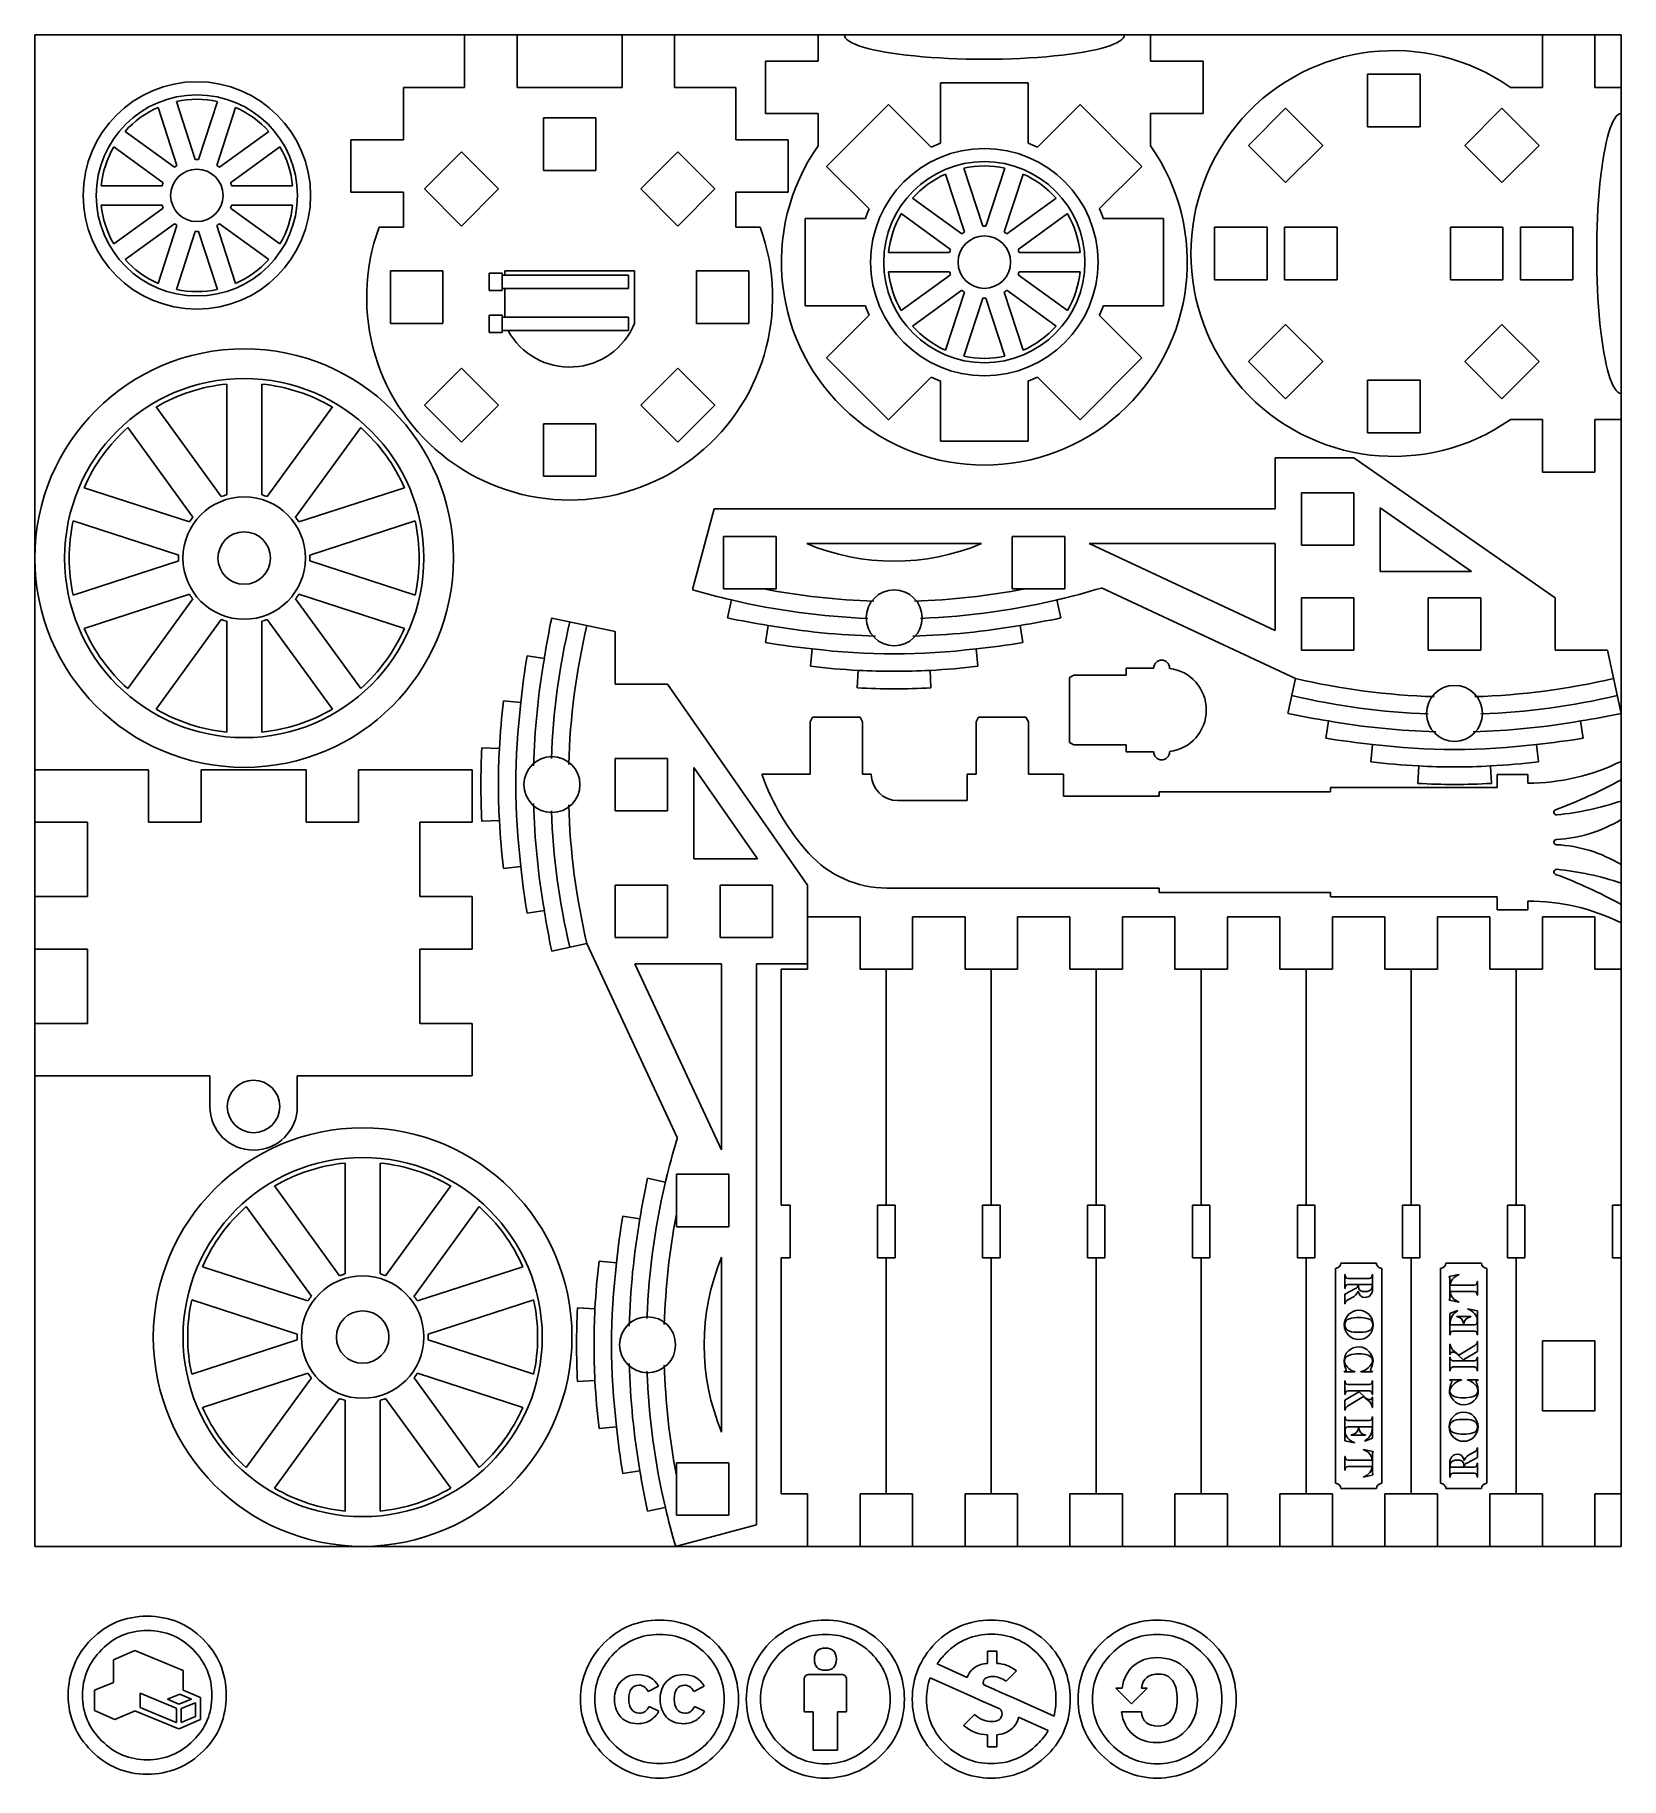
# Model space of a CAD drawing. Extents: x 0 to 181, y -27 to 173.
import ezdxf

# ---------------------------------------------------------------- set-up
doc = ezdxf.new("R2010")
doc.units = 0
doc.layers.get('0').update_dxf_attribs({"linetype": 'CONTINUOUS'})
for name, color, linetype in [('-01', 5, 'CONTINUOUS'), ('-03', 3, 'CONTINUOUS'), ('BLEU', 5, 'CONTINUOUS'), ('ROUGE', 1, 'CONTINUOUS')]:
    doc.layers.add(name, color=color, linetype=linetype)

msp = doc.modelspace()

# ---------------------------------------------------------------- linework, layer by layer
at = {"layer": '-01'}
for p, q in [((141.79, 118.66), (141.79, 124.48)), ((77.65, 118.66), (141.79, 118.66)), ((79.19, 106.17), (79.63, 108.22)), ((117.27, 106.17), (116.83, 108.22)), ((144.11, 99.24), (121.92, 109.59)), ((144.11, 99.24), (143.25, 95.23)), ((63.1, 68.93), (59.08, 68.07)), ((63.1, 68.93), (73.44, 46.74)), ((82.51, 66.61), (88.33, 66.61)), ((82.51, 2.47), (82.51, 66.61)), ((70.03, 42.09), (72.07, 41.65)), ((70.03, 4.01), (72.07, 4.45))]:
    msp.add_line(p, q, dxfattribs=at)
for centre, start, end in [((98.23, 187.35), 253.5271, 256.7711), ((98.23, 187.35), 283.2289, 286.9411), ((151.21, 23.05), 163.0589, 166.7711), ((151.21, 23.05), 193.2289, 196.4729)]:
    msp.add_arc(centre, 81.29, start, end, dxfattribs=at)
at = {"layer": '-03'}
for p, q in [((152.35, 162.33), (152.35, 168.33)), ((152.35, 168.33), (158.35, 168.33)), ((158.35, 168.33), (158.35, 162.33)), ((103.54, 160.45), (103.54, 167.34)), ((103.54, 167.34), (113.54, 167.34)), ((113.54, 167.34), (113.54, 160.45)), ((90.51, 157.8), (97.59, 164.88)), ((97.59, 164.88), (102.46, 160)), ((114.61, 160), (119.49, 164.88)), ((119.49, 164.88), (126.56, 157.8)), ((138.74, 160.2), (142.98, 164.45)), ((142.98, 164.45), (147.23, 160.2)), ((163.47, 160.2), (167.71, 164.45)), ((167.71, 164.45), (171.95, 160.2)), ((58.13, 157.34), (58.13, 163.34)), ((58.13, 163.34), (64.13, 163.34)), ((64.13, 163.34), (64.13, 157.34)), ((158.35, 162.33), (152.35, 162.33)), ((142.98, 155.96), (138.74, 160.2)), ((147.23, 160.2), (142.98, 155.96)), ((167.71, 155.96), (163.47, 160.2)), ((171.95, 160.2), (167.71, 155.96)), ((44.53, 155.22), (48.77, 159.46)), ((48.77, 159.46), (53.01, 155.22)), ((69.26, 155.22), (73.5, 159.46)), ((73.5, 159.46), (77.74, 155.22)), ((95.39, 152.93), (90.51, 157.8)), ((126.56, 157.8), (121.68, 152.93)), ((64.13, 157.34), (58.13, 157.34)), ((48.77, 150.98), (44.53, 155.22)), ((53.01, 155.22), (48.77, 150.98)), ((73.5, 150.98), (69.26, 155.22)), ((77.74, 155.22), (73.5, 150.98)), ((88.05, 141.85), (88.05, 151.85)), ((88.05, 151.85), (94.94, 151.85)), ((122.13, 151.85), (129.02, 151.85)), ((129.02, 151.85), (129.02, 141.85)), ((134.86, 144.84), (134.86, 150.84)), ((134.86, 150.84), (140.86, 150.84)), ((140.86, 150.84), (140.86, 144.84)), ((142.86, 144.84), (142.86, 150.84)), ((142.86, 150.84), (148.86, 150.84)), ((148.86, 150.84), (148.86, 144.84)), ((161.83, 150.84), (167.83, 150.84)), ((161.83, 144.84), (161.83, 150.84)), ((167.83, 150.84), (167.83, 144.84)), ((169.83, 150.84), (175.83, 150.84)), ((169.83, 144.84), (169.83, 150.84)), ((175.83, 150.84), (175.83, 144.84)), ((40.65, 139.85), (40.65, 145.85)), ((40.65, 145.85), (46.65, 145.85)), ((46.65, 145.85), (46.65, 139.85)), ((75.62, 145.85), (81.62, 145.85)), ((75.62, 139.85), (75.62, 145.85)), ((81.62, 145.85), (81.62, 139.85)), ((140.86, 144.84), (134.86, 144.84)), ((148.86, 144.84), (142.86, 144.84)), ((167.83, 144.84), (161.83, 144.84)), ((175.83, 144.84), (169.83, 144.84)), ((94.94, 141.85), (88.05, 141.85)), ((129.02, 141.85), (122.13, 141.85)), ((46.65, 139.85), (40.65, 139.85)), ((81.62, 139.85), (75.62, 139.85)), ((90.51, 135.9), (95.39, 140.78)), ((121.68, 140.78), (126.56, 135.9)), ((138.74, 135.48), (142.98, 139.72)), ((142.98, 139.72), (147.23, 135.48)), ((163.47, 135.48), (167.71, 139.72)), ((167.71, 139.72), (171.95, 135.48)), ((97.59, 128.83), (90.51, 135.9)), ((126.56, 135.9), (119.49, 128.83)), ((44.53, 130.49), (48.77, 134.73)), ((48.77, 134.73), (53.01, 130.49)), ((69.26, 130.49), (73.5, 134.73)), ((73.5, 134.73), (77.74, 130.49)), ((102.46, 133.71), (97.59, 128.83)), ((119.49, 128.83), (114.61, 133.71)), ((142.98, 131.23), (138.74, 135.48)), ((147.23, 135.48), (142.98, 131.23)), ((167.71, 131.23), (163.47, 135.48)), ((171.95, 135.48), (167.71, 131.23)), ((21.93, 120.24), (21.93, 132.91)), ((25.93, 132.91), (25.93, 120.24)), ((103.54, 126.37), (103.54, 133.26)), ((113.54, 133.26), (113.54, 126.37)), ((152.35, 127.35), (152.35, 133.35)), ((152.35, 133.35), (158.35, 133.35)), ((158.35, 133.35), (158.35, 127.35)), ((13.85, 130.29), (21.3, 120.04)), ((26.56, 120.04), (34.01, 130.29)), ((48.77, 126.25), (44.53, 130.49)), ((53.01, 130.49), (48.77, 126.25)), ((73.5, 126.25), (69.26, 130.49)), ((77.74, 130.49), (73.5, 126.25)), ((18.06, 117.68), (10.62, 127.94)), ((37.25, 127.94), (29.8, 117.68)), ((58.13, 122.37), (58.13, 128.37)), ((58.13, 128.37), (64.13, 128.37)), ((64.13, 128.37), (64.13, 122.37)), ((113.54, 126.37), (103.54, 126.37)), ((158.35, 127.35), (152.35, 127.35)), ((64.13, 122.37), (58.13, 122.37)), ((5.62, 121.06), (17.67, 117.15)), ((30.19, 117.15), (42.24, 121.06)), ((144.79, 120.48), (150.79, 120.48)), ((144.79, 120.48), (144.79, 114.48)), ((150.79, 120.48), (150.79, 114.48)), ((164.23, 111.48), (153.79, 118.74)), ((153.79, 118.74), (153.79, 111.48)), ((16.44, 113.34), (4.39, 117.26)), ((43.47, 117.26), (31.42, 113.34)), ((78.73, 115.48), (78.73, 109.48)), ((84.73, 115.48), (78.73, 115.48)), ((84.73, 109.48), (84.73, 115.48)), ((108.23, 114.66), (88.23, 114.66)), ((111.73, 109.48), (111.73, 115.48)), ((111.73, 115.48), (117.73, 115.48)), ((117.73, 115.48), (117.73, 109.48)), ((120.51, 114.66), (141.79, 114.66)), ((141.79, 104.73), (120.51, 114.66)), ((141.79, 114.66), (141.79, 104.73)), ((150.79, 114.48), (144.79, 114.48)), ((4.39, 108.76), (16.44, 112.68)), ((31.42, 112.68), (43.47, 108.76)), ((153.79, 111.48), (164.23, 111.48)), ((17.67, 108.88), (5.62, 104.96)), ((10.62, 98.09), (18.06, 108.34)), ((29.8, 108.34), (37.25, 98.09)), ((42.24, 104.96), (30.19, 108.88)), ((78.73, 109.48), (84.73, 109.48)), ((117.73, 109.48), (111.73, 109.48)), ((150.79, 108.48), (144.79, 108.48)), ((144.79, 108.48), (144.79, 102.48)), ((150.79, 102.48), (150.79, 108.48)), ((165.29, 108.48), (159.29, 108.48)), ((159.29, 108.48), (159.29, 102.48)), ((165.29, 102.48), (165.29, 108.48)), ((21.3, 105.99), (13.85, 95.74)), ((21.93, 93.11), (21.93, 105.78)), ((25.93, 105.78), (25.93, 93.11)), ((34.01, 95.74), (26.56, 105.99)), ((144.79, 102.48), (150.79, 102.48)), ((159.29, 102.48), (165.29, 102.48)), ((66.33, 90.11), (72.33, 90.11)), ((66.33, 84.11), (66.33, 90.11)), ((72.33, 90.11), (72.33, 84.11)), ((75.33, 89.05), (82.59, 78.61)), ((75.33, 78.61), (75.33, 89.05)), ((72.33, 84.11), (66.33, 84.11)), ((82.59, 78.61), (75.33, 78.61)), ((66.33, 75.61), (72.33, 75.61)), ((66.33, 69.61), (66.33, 75.61)), ((72.33, 75.61), (72.33, 69.61)), ((84.33, 75.61), (78.33, 75.61)), ((78.33, 75.61), (78.33, 69.61)), ((84.33, 69.61), (84.33, 75.61)), ((72.33, 69.61), (66.33, 69.61)), ((84.33, 69.61), (78.33, 69.61)), ((78.51, 66.61), (68.59, 66.61)), ((68.59, 66.61), (78.51, 45.33)), ((78.51, 45.33), (78.51, 66.61)), ((35.47, 31.16), (35.47, 43.83)), ((39.47, 43.83), (39.47, 31.16)), ((79.33, 42.55), (73.33, 42.55)), ((73.33, 42.55), (73.33, 36.55)), ((79.33, 36.55), (79.33, 42.55)), ((27.39, 41.21), (34.84, 30.95)), ((40.1, 30.95), (47.55, 41.21)), ((31.61, 28.6), (24.16, 38.85)), ((50.79, 38.85), (43.34, 28.6)), ((96.33, 33), (96.33, 39)), ((96.33, 39), (97.33, 39)), ((97.33, 39), (98.33, 39)), ((98.33, 39), (98.33, 33)), ((108.33, 33), (108.33, 39)), ((108.33, 39), (109.33, 39)), ((109.33, 39), (110.33, 39)), ((110.33, 39), (110.33, 33)), ((120.33, 33), (120.33, 39)), ((120.33, 39), (121.33, 39)), ((121.33, 39), (122.33, 39)), ((122.33, 39), (122.33, 33)), ((132.33, 33), (132.33, 39)), ((132.33, 39), (133.33, 39)), ((133.33, 39), (134.33, 39)), ((134.33, 39), (134.33, 33)), ((144.33, 33), (144.33, 39)), ((144.33, 39), (145.33, 39)), ((145.33, 39), (146.33, 39)), ((146.33, 39), (146.33, 33)), ((156.33, 33), (156.33, 39)), ((156.33, 39), (157.33, 39)), ((157.33, 39), (158.33, 39)), ((158.33, 39), (158.33, 33)), ((168.33, 33), (168.33, 39)), ((168.33, 39), (169.33, 39)), ((169.33, 39), (170.33, 39)), ((170.33, 39), (170.33, 33)), ((73.33, 36.55), (79.33, 36.55)), ((19.16, 31.98), (31.22, 28.07)), ((43.73, 28.07), (55.78, 31.98)), ((78.51, 33.05), (78.51, 13.05)), ((97.33, 33), (96.33, 33)), ((98.33, 33), (97.33, 33)), ((109.33, 33), (108.33, 33)), ((110.33, 33), (109.33, 33)), ((121.33, 33), (120.33, 33)), ((122.33, 33), (121.33, 33)), ((133.33, 33), (132.33, 33)), ((134.33, 33), (133.33, 33)), ((145.33, 33), (144.33, 33)), ((146.33, 33), (145.33, 33)), ((157.33, 33), (156.33, 33)), ((158.33, 33), (157.33, 33)), ((169.33, 33), (168.33, 33)), ((170.33, 33), (169.33, 33)), ((29.98, 24.26), (17.93, 28.18)), ((57.02, 28.18), (44.96, 24.26)), ((17.93, 19.68), (29.98, 23.6)), ((44.96, 23.6), (57.02, 19.68)), ((178.33, 23.5), (172.33, 23.5)), ((172.33, 23.5), (172.33, 15.5)), ((178.33, 15.5), (178.33, 23.5)), ((31.22, 19.8), (19.16, 15.88)), ((24.16, 9.01), (31.61, 19.26)), ((43.34, 19.26), (50.79, 9.01)), ((55.78, 15.88), (43.73, 19.8)), ((34.84, 16.91), (27.39, 6.66)), ((35.47, 4.03), (35.47, 16.7)), ((39.47, 16.7), (39.47, 4.03)), ((47.55, 6.66), (40.1, 16.91)), ((172.33, 15.5), (178.33, 15.5)), ((73.33, 3.55), (73.33, 9.55)), ((73.33, 9.55), (79.33, 9.55)), ((79.33, 9.55), (79.33, 3.55)), ((79.33, 3.55), (73.33, 3.55))]:
    msp.add_line(p, q, dxfattribs=at)
for centre, radius in [((108.54, 146.85), 13), ((18.52, 154.48), 3), ((108.54, 146.85), 3), ((23.93, 113.01), 3), ((98.23, 106.18), 3.2), ((162.29, 95.25), 3.2), ((59.11, 87.11), 3.2), ((25, 50.3), 3), ((37.47, 23.93), 3), ((70.04, 23.05), 3.2)]:
    msp.add_circle(centre, radius, dxfattribs=at)
at = {"layer": '-03', "extrusion": (0, 0, -1)}
for start, end in [(65.1927, 69.8073), (110.1927, 114.8073), (20.1927, 24.8073), (155.1927, 159.8073), (335.1927, 339.8073), (200.1927, 204.8073), (290.1927, 294.8073), (245.1927, 249.8073)]:
    msp.add_arc((-108.54, 146.85), 14.49, start, end, dxfattribs=at)
at = {"layer": '-03'}
for centre, radius, start, end in [((23.93, 113.01), 20, 95.7392, 120.2608), ((23.93, 113.01), 20, 59.7392, 84.2608), ((23.93, 113.01), 20, 131.7392, 156.2608), ((23.93, 113.01), 20, 23.7392, 48.2608), ((23.93, 113.01), 7.5, 105.466, 110.534), ((23.93, 113.01), 7.5, 69.466, 74.534), ((23.93, 113.01), 7.5, 141.466, 146.534), ((23.93, 113.01), 7.5, 33.466, 38.534), ((23.93, 113.01), 20, 167.7392, 192.2608), ((23.93, 113.01), 20, 347.7392, 12.2608), ((98.23, 138.66), 26, 247.3801, 292.6199), ((23.93, 113.01), 7.5, 177.466, 182.534), ((23.93, 113.01), 7.5, 357.466, 2.534), ((23.93, 113.01), 7.5, 213.466, 218.534), ((23.93, 113.01), 7.5, 321.466, 326.534), ((23.93, 113.01), 7.5, 249.466, 254.534), ((23.93, 113.01), 7.5, 285.466, 290.534), ((23.93, 113.01), 20, 203.7392, 228.2608), ((23.93, 113.01), 20, 311.7392, 336.2608), ((23.93, 113.01), 20, 239.7392, 264.2608), ((23.93, 113.01), 20, 275.7392, 300.2608), ((37.47, 23.93), 20, 95.7392, 120.2608), ((37.47, 23.93), 20, 59.7392, 84.2608), ((37.47, 23.93), 20, 131.7392, 156.2608), ((37.47, 23.93), 20, 23.7392, 48.2608), ((102.51, 23.05), 26, 157.3801, 202.6199), ((37.47, 23.93), 7.5, 105.466, 110.534), ((37.47, 23.93), 7.5, 69.466, 74.534), ((37.47, 23.93), 20, 167.7392, 192.2608), ((37.47, 23.93), 7.5, 141.466, 146.534), ((37.47, 23.93), 7.5, 33.466, 38.534), ((37.47, 23.93), 20, 347.7392, 12.2608), ((37.47, 23.93), 7.5, 177.466, 182.534), ((37.47, 23.93), 7.5, 357.466, 2.534), ((37.47, 23.93), 7.5, 213.466, 218.534), ((37.47, 23.93), 7.5, 321.466, 326.534), ((37.47, 23.93), 7.5, 249.466, 254.534), ((37.47, 23.93), 7.5, 285.466, 290.534), ((37.47, 23.93), 20, 203.7392, 228.2608), ((37.47, 23.93), 20, 311.7392, 336.2608), ((37.47, 23.93), 20, 239.7392, 264.2608), ((37.47, 23.93), 20, 275.7392, 300.2608)]:
    msp.add_arc(centre, radius, start, end, dxfattribs=at)
for p, q in [((181.33, 172.84), (0, 172.84)), ((0, 172.84), (0, 0)), ((181.33, 0), (181.33, 172.84)), ((0, 0), (181.33, 0))]:
    msp.add_line(p, q)
at = {"color": 7}
for p, q in [((12.82, -7.99), (12.82, -7.99)), ((12.86, -9.62), (12.86, -9.62)), ((71.38, -8.44), (71.38, -8.44)), ((90.35, -8.44), (90.35, -8.44)), ((109.31, -8.44), (109.31, -8.44)), ((128.28, -8.44), (128.28, -8.44)), ((8.97, -12.99), (11.42, -11.91)), ((11.42, -11.91), (16.95, -14.2)), ((71.42, -10.07), (71.42, -10.07)), ((90.38, -10.07), (90.38, -10.07)), ((109.35, -10.05), (109.35, -10.05)), ((128.31, -10.07), (128.31, -10.07)), ((8.97, -15.54), (8.97, -12.99)), ((89.11, -12.91), (89.11, -12.91)), ((103.14, -13.44), (106.59, -14.99)), ((108.91, -13.38), (108.91, -11.99)), ((108.91, -11.99), (109.96, -11.99)), ((109.96, -11.99), (109.96, -13.38)), ((6.82, -16.46), (8.99, -15.56)), ((8.99, -15.56), (8.97, -15.54)), ((16.95, -14.2), (16.95, -16.44)), ((87.93, -18.92), (87.93, -15.23)), ((88.51, -14.65), (92.22, -14.65)), ((92.8, -15.23), (92.8, -18.92)), ((92.8, -15.23), (92.8, -15.23)), ((106.94, -17.1), (102.33, -15.04)), ((102.33, -15.04), (102.33, -15.04)), ((108.49, -15.83), (109.64, -16.34)), ((112.22, -14.22), (111.04, -15.42)), ((6.82, -18.78), (6.82, -16.46)), ((16.16, -18.49), (12.02, -16.8)), ((12.02, -16.8), (12.02, -18.44)), ((16.56, -16.9), (15.15, -17.49)), ((15.15, -17.49), (16.45, -18.06)), ((16.45, -18.06), (17.9, -17.46)), ((17.9, -17.46), (16.56, -16.9)), ((18.36, -17.88), (16.74, -18.56)), ((16.95, -16.44), (18.74, -17.19)), ((18.36, -19.44), (18.36, -17.88)), ((18.74, -17.19), (18.92, -17.27)), ((18.74, -17.19), (18.74, -17.19)), ((18.92, -17.27), (18.92, -19.81)), ((71.3, -15.97), (70.09, -16.6)), ((71.3, -15.97), (71.3, -15.97)), ((76.51, -15.97), (75.32, -16.6)), ((76.51, -15.97), (76.51, -15.97)), ((108.38, -17.73), (106.94, -17.1)), ((109.44, -18.21), (108.38, -17.73)), ((109.64, -16.34), (110.43, -16.7)), ((110.43, -16.7), (111.88, -17.34)), ((111.88, -17.34), (116.51, -19.41)), ((125.36, -17.99), (123.57, -16.2)), ((123.57, -16.2), (124.28, -16.2)), ((124.28, -16.2), (124.28, -16.2)), ((127.15, -16.2), (125.36, -17.99)), ((126.49, -16.2), (127.15, -16.2)), ((9.13, -19.78), (6.82, -18.78)), ((11.47, -18.81), (9.13, -19.78)), ((11.63, -18.88), (11.47, -18.81)), ((16.36, -20.83), (11.63, -18.88)), ((12.02, -18.44), (16.16, -20.15)), ((16.16, -18.56), (16.16, -18.49)), ((16.18, -18.56), (16.16, -18.56)), ((16.18, -20.15), (16.18, -18.56)), ((16.45, -18.06), (16.45, -18.06)), ((18.76, -19.89), (16.56, -20.83)), ((16.74, -18.56), (16.74, -20.14)), ((16.74, -20.14), (18.36, -19.44)), ((18.36, -19.44), (18.36, -19.44)), ((18.92, -19.81), (18.76, -19.89)), ((70.21, -18.3), (71.32, -18.86)), ((75.42, -18.3), (76.54, -18.86)), ((88.96, -18.92), (87.93, -18.92)), ((88.96, -23.31), (88.96, -18.92)), ((92.8, -18.92), (91.77, -18.92)), ((91.77, -18.92), (91.77, -23.31)), ((106.17, -20.47), (107.41, -19.21)), ((110.31, -18.59), (109.44, -18.21)), ((115.84, -21.05), (112.44, -19.54)), ((124.21, -18.91), (126.49, -18.91)), ((16.16, -20.15), (16.16, -20.14)), ((16.16, -20.14), (16.18, -20.15)), ((16.18, -20.15), (16.18, -20.15)), ((16.47, -20.86), (16.36, -20.83)), ((16.56, -20.83), (16.47, -20.86)), ((108.91, -22.94), (108.91, -21.55)), ((109.96, -21.55), (109.96, -22.94)), ((91.77, -23.31), (88.96, -23.31)), ((109.96, -22.94), (108.91, -22.94))]:
    msp.add_line(p, q, dxfattribs=at)
for points in [[(6.47, -10.62), (8.22, -8.87), (10.34, -7.99), (12.82, -7.99)], [(12.86, -9.62), (10.8, -9.62), (9.07, -10.35), (7.65, -11.8)], [(12.82, -7.99), (15.35, -7.99), (17.49, -8.87), (19.24, -10.62)], [(18.08, -11.8), (16.65, -10.35), (14.91, -9.62), (12.86, -9.62)], [(65.05, -11.07), (66.77, -9.32), (68.88, -8.44), (71.38, -8.44)], [(71.38, -8.44), (73.91, -8.44), (76.06, -9.32), (77.83, -11.09)], [(83.99, -11.05), (85.74, -9.31), (87.85, -8.44), (90.35, -8.44)], [(90.35, -8.44), (92.89, -8.44), (95.03, -9.31), (96.77, -11.05)], [(102.96, -11.05), (104.7, -9.31), (106.82, -8.44), (109.31, -8.44)], [(109.31, -8.44), (111.85, -8.44), (113.99, -9.31), (115.73, -11.05)], [(121.92, -11.07), (123.68, -9.32), (125.79, -8.44), (128.28, -8.44)], [(128.28, -8.44), (130.8, -8.44), (132.94, -9.32), (134.7, -11.07)], [(3.81, -17.02), (3.81, -14.56), (4.7, -12.43), (6.47, -10.62)], [(7.65, -11.8), (6.17, -13.29), (5.44, -15.04), (5.44, -17.02)], [(20.24, -17.02), (20.24, -14.96), (19.52, -13.22), (18.08, -11.8)], [(19.24, -10.62), (20.99, -12.36), (21.87, -14.5), (21.87, -17.02)], [(63.05, -14.03), (63.51, -12.93), (64.18, -11.94), (65.05, -11.07)], [(71.42, -10.07), (69.35, -10.07), (67.62, -10.79), (66.21, -12.23)], [(76.66, -12.25), (75.21, -10.8), (73.46, -10.07), (71.42, -10.07)], [(77.83, -11.09), (78.68, -11.94), (79.33, -12.91), (79.77, -14)], [(81.33, -17.47), (81.33, -15), (82.22, -12.86), (83.99, -11.05)], [(90.38, -10.07), (88.33, -10.07), (86.59, -10.79), (85.17, -12.23)], [(89.11, -12.91), (89.11, -12.06), (89.53, -11.64), (90.36, -11.64)], [(90.36, -11.64), (91.2, -11.64), (91.62, -12.06), (91.62, -12.91)], [(95.61, -12.23), (94.17, -10.79), (92.42, -10.07), (90.38, -10.07)], [(96.77, -11.05), (98.52, -12.81), (99.4, -14.95), (99.4, -17.47)], [(100.3, -17.47), (100.3, -15), (101.19, -12.86), (102.96, -11.05)], [(109.35, -10.05), (107.29, -10.05), (105.56, -10.78), (104.14, -12.23)], [(114.57, -12.23), (113.14, -10.78), (111.4, -10.05), (109.35, -10.05)], [(115.73, -11.05), (117.48, -12.8), (118.36, -14.94), (118.36, -17.47)], [(119.26, -17.47), (119.26, -15.01), (120.15, -12.88), (121.92, -11.07)], [(128.31, -10.07), (126.26, -10.07), (124.52, -10.8), (123.1, -12.25)], [(133.53, -12.25), (132.1, -10.8), (130.36, -10.07), (128.31, -10.07)], [(134.7, -11.07), (136.45, -12.81), (137.32, -14.95), (137.32, -17.47)], [(66.21, -12.23), (65.5, -12.95), (64.95, -13.76), (64.57, -14.66)], [(78.25, -14.64), (77.89, -13.74), (77.36, -12.95), (76.66, -12.25)], [(85.17, -12.23), (83.7, -13.74), (82.96, -15.48), (82.96, -17.47)], [(90.36, -14.17), (89.53, -14.17), (89.11, -13.75), (89.11, -12.91)], [(91.62, -12.91), (91.62, -13.75), (91.2, -14.17), (90.36, -14.17)], [(97.77, -17.47), (97.77, -15.42), (97.05, -13.67), (95.61, -12.23)], [(104.14, -12.23), (103.78, -12.59), (103.45, -12.99), (103.14, -13.44)], [(106.59, -14.99), (106.74, -14.52), (107.02, -14.14), (107.44, -13.85)], [(107.44, -13.85), (107.86, -13.57), (108.35, -13.41), (108.91, -13.38)], [(109.96, -13.38), (110.79, -13.42), (111.54, -13.7), (112.22, -14.22)], [(116.73, -17.47), (116.73, -15.4), (116.01, -13.65), (114.57, -12.23)], [(123.1, -12.25), (121.63, -13.74), (120.89, -15.48), (120.89, -17.47)], [(124.28, -16.2), (124.45, -15.09), (124.9, -14.23), (125.62, -13.63)], [(125.62, -13.63), (126.34, -13.02), (127.21, -12.72), (128.25, -12.72)], [(128.25, -12.72), (129.66, -12.72), (130.79, -13.17), (131.63, -14.09)], [(135.7, -17.47), (135.7, -15.41), (134.98, -13.67), (133.53, -12.25)], [(62.37, -17.47), (62.37, -16.28), (62.6, -15.13), (63.05, -14.03)], [(64.57, -14.66), (64.19, -15.56), (64, -16.49), (64, -17.47)], [(66.26, -17.47), (66.26, -16.61), (66.51, -15.93), (67.01, -15.43)], [(67.01, -15.43), (67.51, -14.92), (68.14, -14.67), (68.9, -14.67)], [(69.09, -15.88), (68.29, -15.88), (67.88, -16.41), (67.88, -17.47)], [(68.9, -14.67), (70.02, -14.67), (70.82, -15.1), (71.3, -15.97)], [(69.62, -16.04), (69.43, -15.93), (69.26, -15.88), (69.09, -15.88)], [(71.48, -17.47), (71.48, -16.61), (71.73, -15.93), (72.23, -15.43)], [(72.23, -15.43), (72.73, -14.92), (73.36, -14.67), (74.13, -14.67)], [(74.3, -15.88), (73.5, -15.88), (73.09, -16.41), (73.09, -17.47)], [(74.13, -14.67), (75.24, -14.67), (76.04, -15.1), (76.51, -15.97)], [(74.84, -16.04), (74.65, -15.93), (74.47, -15.88), (74.3, -15.88)], [(78.8, -17.47), (78.8, -16.47), (78.62, -15.53), (78.25, -14.64)], [(79.77, -14), (80.21, -15.09), (80.43, -16.25), (80.43, -17.47)], [(87.93, -15.23), (87.93, -15.07), (87.99, -14.93), (88.1, -14.82)], [(88.1, -14.82), (88.21, -14.71), (88.35, -14.65), (88.51, -14.65)], [(92.22, -14.65), (92.37, -14.65), (92.51, -14.71), (92.62, -14.82)], [(92.62, -14.82), (92.74, -14.93), (92.8, -15.07), (92.8, -15.23)], [(102.33, -15.04), (102.06, -15.78), (101.93, -16.59), (101.93, -17.47)], [(108.74, -15.05), (108.52, -15.16), (108.41, -15.34), (108.41, -15.6)], [(108.41, -15.6), (108.41, -15.68), (108.44, -15.75), (108.49, -15.83)], [(109.49, -14.89), (109.21, -14.89), (108.96, -14.95), (108.74, -15.05)], [(111.04, -15.42), (110.53, -15.07), (110.02, -14.89), (109.49, -14.89)], [(128.52, -14.6), (127.32, -14.6), (126.64, -15.13), (126.49, -16.2)], [(130.05, -15.35), (129.7, -14.85), (129.19, -14.6), (128.52, -14.6)], [(130.58, -17.54), (130.58, -16.58), (130.41, -15.85), (130.05, -15.35)], [(131.63, -14.09), (132.47, -15), (132.89, -16.17), (132.89, -17.6)], [(6.47, -23.39), (4.7, -21.62), (3.81, -19.5), (3.81, -17.02)], [(5.44, -17.02), (5.44, -19.04), (6.17, -20.77), (7.63, -22.22)], [(18.11, -22.2), (19.53, -20.83), (20.24, -19.1), (20.24, -17.02)], [(21.87, -17.02), (21.87, -19.55), (21.01, -21.67), (19.29, -23.38)], [(63.05, -20.91), (62.6, -19.82), (62.37, -18.68), (62.37, -17.47)], [(64, -17.47), (64, -18.44), (64.19, -19.37), (64.57, -20.27)], [(67, -19.54), (66.5, -19.04), (66.26, -18.36), (66.26, -17.47)], [(67.88, -17.47), (67.88, -17.96), (67.99, -18.34), (68.19, -18.63)], [(70.09, -16.6), (69.96, -16.33), (69.81, -16.15), (69.62, -16.04)], [(72.22, -19.54), (71.73, -19.04), (71.48, -18.36), (71.48, -17.47)], [(73.09, -17.47), (73.09, -17.96), (73.2, -18.34), (73.4, -18.63)], [(75.32, -16.6), (75.19, -16.33), (75.03, -16.15), (74.84, -16.04)], [(76.69, -22.65), (78.1, -21.27), (78.8, -19.55), (78.8, -17.47)], [(80.43, -17.47), (80.43, -18.71), (80.21, -19.87), (79.78, -20.95)], [(83.99, -23.84), (82.22, -22.07), (81.33, -19.95), (81.33, -17.47)], [(82.96, -17.47), (82.96, -19.47), (83.69, -21.2), (85.16, -22.67)], [(95.64, -22.65), (97.06, -21.28), (97.77, -19.56), (97.77, -17.47)], [(99.4, -17.47), (99.4, -20.01), (98.54, -22.12), (96.82, -23.81)], [(102.96, -23.83), (101.19, -22.05), (100.3, -19.94), (100.3, -17.47)], [(101.93, -17.47), (101.93, -19.47), (102.66, -21.2), (104.12, -22.67)], [(118.36, -17.47), (118.36, -20.01), (117.5, -22.12), (115.78, -23.81)], [(116.51, -19.41), (116.66, -18.77), (116.73, -18.13), (116.73, -17.47)], [(121.92, -23.84), (120.15, -22.07), (119.26, -19.95), (119.26, -17.47)], [(120.89, -17.47), (120.89, -19.48), (121.62, -21.21), (123.08, -22.67)], [(130, -19.73), (130.39, -19.18), (130.58, -18.45), (130.58, -17.54)], [(132.89, -17.6), (132.89, -18.99), (132.45, -20.14), (131.58, -21.06)], [(133.57, -22.65), (134.99, -21.27), (135.7, -19.55), (135.7, -17.47)], [(137.32, -17.47), (137.32, -20), (136.46, -22.12), (134.74, -23.83)], [(68.95, -20.28), (68.14, -20.28), (67.49, -20.03), (67, -19.54)], [(68.19, -18.63), (68.39, -18.92), (68.7, -19.07), (69.09, -19.07)], [(70.34, -19.9), (69.92, -20.15), (69.45, -20.28), (68.95, -20.28)], [(69.09, -19.07), (69.62, -19.07), (69.99, -18.81), (70.21, -18.3)], [(71.32, -18.86), (71.08, -19.3), (70.76, -19.65), (70.34, -19.9)], [(74.17, -20.28), (73.36, -20.28), (72.7, -20.03), (72.22, -19.54)], [(73.4, -18.63), (73.6, -18.92), (73.9, -19.07), (74.3, -19.07)], [(75.54, -19.9), (75.13, -20.15), (74.67, -20.28), (74.17, -20.28)], [(74.3, -19.07), (74.83, -19.07), (75.2, -18.81), (75.42, -18.3)], [(76.54, -18.86), (76.3, -19.3), (75.96, -19.65), (75.54, -19.9)], [(107.41, -19.21), (108, -19.76), (108.67, -20.04), (109.43, -20.04)], [(109.43, -20.04), (109.74, -20.04), (110, -19.97), (110.22, -19.83)], [(110.22, -19.83), (110.44, -19.69), (110.56, -19.46), (110.56, -19.13)], [(110.56, -19.13), (110.56, -18.91), (110.47, -18.73), (110.31, -18.59)], [(112.44, -19.54), (112.32, -20.11), (112.04, -20.57), (111.58, -20.93)], [(125.55, -21.52), (124.81, -20.91), (124.36, -20.04), (124.21, -18.91)], [(126.49, -18.91), (126.54, -20), (127.2, -20.55), (128.47, -20.55)], [(128.47, -20.55), (129.11, -20.55), (129.62, -20.28), (130, -19.73)], [(65.02, -23.83), (64.16, -22.97), (63.5, -21.99), (63.05, -20.91)], [(64.57, -20.27), (64.95, -21.17), (65.5, -21.97), (66.21, -22.67)], [(79.78, -20.95), (79.34, -22.03), (78.7, -22.98), (77.85, -23.81)], [(108.91, -21.55), (107.91, -21.54), (107, -21.18), (106.17, -20.47)], [(111.58, -20.93), (111.12, -21.29), (110.58, -21.5), (109.96, -21.55)], [(114.6, -22.63), (115.13, -22.13), (115.54, -21.6), (115.84, -21.05)], [(128.2, -22.44), (127.18, -22.44), (126.29, -22.13), (125.55, -21.52)], [(131.58, -21.06), (130.71, -21.98), (129.58, -22.44), (128.2, -22.44)], [(12.82, -26.06), (10.38, -26.06), (8.26, -25.17), (6.47, -23.39)], [(7.63, -22.22), (9.09, -23.68), (10.83, -24.41), (12.86, -24.41)], [(19.29, -23.38), (17.47, -25.16), (15.32, -26.06), (12.82, -26.06)], [(12.86, -24.41), (14.87, -24.41), (16.62, -23.67), (18.11, -22.2)], [(67.96, -25.82), (66.87, -25.36), (65.89, -24.7), (65.02, -23.83)], [(66.21, -22.67), (66.92, -23.38), (67.72, -23.92), (68.61, -24.29)], [(74.23, -24.28), (75.14, -23.9), (75.96, -23.36), (76.69, -22.65)], [(77.85, -23.81), (76.97, -24.68), (75.97, -25.35), (74.85, -25.81)], [(90.35, -26.5), (87.91, -26.5), (85.79, -25.62), (83.99, -23.84)], [(85.16, -22.67), (86.62, -24.13), (88.36, -24.86), (90.38, -24.86)], [(96.82, -23.81), (94.99, -25.61), (92.83, -26.5), (90.35, -26.5)], [(90.38, -24.86), (92.39, -24.86), (94.14, -24.12), (95.64, -22.65)], [(109.31, -26.5), (106.86, -26.5), (104.74, -25.61), (102.96, -23.83)], [(104.12, -22.67), (105.59, -24.12), (107.33, -24.84), (109.34, -24.84)], [(115.78, -23.81), (113.95, -25.61), (111.8, -26.5), (109.31, -26.5)], [(109.34, -24.84), (111.38, -24.84), (113.13, -24.11), (114.6, -22.63)], [(128.28, -26.5), (125.84, -26.5), (123.72, -25.62), (121.92, -23.84)], [(123.08, -22.67), (124.55, -24.13), (126.29, -24.86), (128.31, -24.86)], [(134.74, -23.83), (132.93, -25.61), (130.77, -26.5), (128.28, -26.5)], [(128.31, -24.86), (130.32, -24.86), (132.07, -24.12), (133.57, -22.65)], [(71.38, -26.5), (70.19, -26.5), (69.05, -26.28), (67.96, -25.82)], [(68.61, -24.29), (69.5, -24.66), (70.44, -24.84), (71.42, -24.84)], [(74.85, -25.81), (73.73, -26.27), (72.58, -26.5), (71.38, -26.5)], [(71.42, -24.84), (72.38, -24.84), (73.32, -24.66), (74.23, -24.28)]]:
    msp.add_open_spline(points, degree=3, dxfattribs=at)
at = {"layer": 'BLEU'}
for p, q in [((55.13, 172.84), (49.13, 172.84)), ((49.13, 172.84), (49.13, 166.84)), ((55.13, 166.84), (55.13, 172.84)), ((67.13, 166.84), (67.13, 172.84)), ((67.13, 172.84), (73.13, 172.84)), ((73.13, 172.84), (73.13, 166.84)), ((89.54, 172.84), (92.54, 172.84)), ((89.54, 172.84), (89.54, 169.84)), ((127.54, 172.84), (124.54, 172.84)), ((127.54, 172.84), (127.54, 169.84)), ((178.33, 172.84), (172.33, 172.84)), ((172.33, 172.84), (172.33, 166.84)), ((178.33, 166.84), (178.33, 172.84)), ((89.54, 169.84), (83.54, 169.84)), ((83.54, 169.84), (83.54, 163.84)), ((127.54, 169.84), (133.54, 169.84)), ((133.54, 169.84), (133.54, 163.84)), ((42.13, 166.84), (49.13, 166.84)), ((42.13, 160.84), (42.13, 166.84)), ((55.13, 166.84), (67.13, 166.84)), ((73.13, 166.84), (80.13, 166.84)), ((80.13, 160.84), (80.13, 166.84)), ((172.33, 166.84), (168.65, 166.84)), ((181.33, 166.84), (178.33, 166.84)), ((181.33, 166.84), (181.33, 163.84)), ((83.54, 163.84), (89.54, 163.84)), ((89.54, 163.84), (89.54, 160.16)), ((133.54, 163.84), (127.54, 163.84)), ((127.54, 163.84), (127.54, 160.16)), ((36.13, 154.84), (36.13, 160.84)), ((36.13, 160.84), (42.13, 160.84)), ((86.13, 160.84), (80.13, 160.84)), ((86.13, 154.84), (86.13, 160.84)), ((42.13, 154.84), (36.13, 154.84)), ((42.13, 150.84), (42.13, 154.84)), ((80.13, 150.84), (80.13, 154.84)), ((80.13, 154.84), (86.13, 154.84)), ((39.36, 150.84), (42.13, 150.84)), ((82.91, 150.84), (80.13, 150.84)), ((181.33, 128.84), (181.33, 131.84)), ((172.33, 128.84), (168.65, 128.84)), ((172.33, 122.84), (172.33, 128.84)), ((181.33, 128.84), (178.33, 128.84)), ((178.33, 128.84), (178.33, 122.84)), ((150.79, 124.48), (141.79, 124.48)), ((173.79, 108.48), (150.79, 124.48)), ((178.33, 122.84), (172.33, 122.84)), ((77.65, 118.66), (75.18, 109.4)), ((77.65, 118.66), (75.18, 109.4)), ((173.79, 102.48), (173.79, 108.48)), ((66.33, 104.61), (59.08, 106.15)), ((66.33, 104.61), (66.33, 98.61)), ((83.83, 105.31), (83.51, 103.34)), ((112.64, 105.31), (112.95, 103.34)), ((58.24, 101.52), (56.26, 101.83)), ((88.86, 102.63), (88.65, 100.65)), ((107.6, 102.63), (107.81, 100.65)), ((179.79, 102.48), (173.79, 102.48)), ((179.79, 102.48), (181.33, 95.23)), ((94.13, 100.17), (94.02, 98.17)), ((102.33, 100.17), (102.44, 98.17)), ((127.91, 100.44), (124.76, 100.44)), ((124.76, 100.44), (124.76, 99.64)), ((129.71, 100.4), (129.71, 100.44)), ((66.33, 98.61), (72.33, 98.61)), ((72.33, 98.61), (88.33, 75.61)), ((118.76, 99.64), (118.26, 99.35)), ((118.26, 99.35), (118.26, 91.92)), ((124.76, 99.64), (118.76, 99.64)), ((55.56, 96.49), (53.57, 96.7)), ((88.91, 94.8), (88.62, 94.3)), ((88.62, 94.3), (88.62, 88.3)), ((94.33, 94.8), (88.91, 94.8)), ((94.62, 94.3), (94.33, 94.8)), ((94.62, 88.3), (94.62, 94.3)), ((107.88, 94.8), (107.59, 94.3)), ((107.59, 94.3), (107.59, 88.3)), ((113.3, 94.8), (107.88, 94.8)), ((113.59, 94.3), (113.3, 94.8)), ((113.59, 88.3), (113.59, 94.3)), ((147.89, 94.38), (147.58, 92.41)), ((176.7, 94.38), (177.01, 92.41)), ((118.26, 91.92), (118.76, 91.64)), ((152.92, 91.7), (152.71, 89.71)), ((171.67, 91.7), (171.87, 89.71)), ((53.09, 91.22), (51.09, 91.32)), ((118.76, 91.64), (124.76, 91.64)), ((124.76, 91.64), (124.76, 90.84)), ((124.76, 90.84), (127.91, 90.84)), ((129.71, 90.84), (129.71, 90.87)), ((181.33, 87.66), (181.33, 89.77)), ((13, 88.8), (0, 88.8)), ((0, 88.8), (0, 82.8)), ((13, 82.8), (13, 88.8)), ((19, 88.8), (19, 82.8)), ((19, 88.8), (31, 88.8)), ((31, 88.8), (31, 82.8)), ((37, 82.8), (37, 88.8)), ((37, 88.8), (50, 88.8)), ((50, 88.8), (50, 82.8)), ((88.62, 88.3), (83.11, 88.3)), ((95.62, 88.3), (94.62, 88.3)), ((107.59, 88.3), (106.59, 88.3)), ((106.59, 88.3), (106.59, 85.28)), ((117.59, 88.3), (113.59, 88.3)), ((117.59, 85.78), (117.59, 88.3)), ((158.19, 89.23), (158.09, 87.24)), ((166.4, 89.23), (166.5, 87.24)), ((170.67, 88.28), (167.17, 88.28)), ((167.17, 88.28), (167.17, 86.78)), ((170.67, 87.28), (170.67, 88.28)), ((128.52, 85.78), (117.59, 85.78)), ((148.12, 86.28), (128.52, 86.28)), ((128.52, 86.28), (128.52, 85.78)), ((148.12, 86.78), (148.12, 86.28)), ((167.17, 86.78), (148.12, 86.78)), ((98.64, 85.28), (106.59, 85.28)), ((181.33, 85.23), (181.33, 83.12)), ((0, 82.8), (6, 82.8)), ((6, 82.8), (6, 74.3)), ((19, 82.8), (13, 82.8)), ((31, 82.8), (37, 82.8)), ((44, 74.3), (44, 82.8)), ((50, 82.8), (44, 82.8)), ((53.09, 83.01), (51.09, 82.91)), ((181.33, 75.84), (181.33, 77.95)), ((55.56, 77.74), (53.57, 77.53)), ((6, 74.3), (0, 74.3)), ((0, 74.3), (0, 68.3)), ((44, 74.3), (50, 74.3)), ((50, 74.3), (50, 68.3)), ((88.33, 75.61), (88.33, 66.61)), ((97.39, 75.28), (128.52, 75.28)), ((128.52, 75.28), (128.52, 74.78)), ((128.52, 74.78), (148.12, 74.78)), ((148.12, 74.78), (148.12, 74.28)), ((148.12, 74.28), (167.17, 74.28)), ((148.12, 74.28), (167.17, 74.28)), ((167.17, 74.28), (167.17, 72.78)), ((170.67, 72.78), (170.67, 73.78)), ((58.24, 72.71), (56.26, 72.4)), ((94.33, 72), (88.33, 72)), ((94.33, 66), (94.33, 72)), ((106.33, 72), (100.33, 72)), ((100.33, 72), (100.33, 66)), ((106.33, 66), (106.33, 72)), ((118.33, 72), (112.33, 72)), ((112.33, 72), (112.33, 66)), ((118.33, 66), (118.33, 72)), ((130.33, 72), (124.33, 72)), ((124.33, 72), (124.33, 66)), ((130.33, 66), (130.33, 72)), ((142.33, 72), (136.33, 72)), ((136.33, 72), (136.33, 66)), ((142.33, 66), (142.33, 72)), ((154.33, 72), (148.33, 72)), ((148.33, 72), (148.33, 66)), ((154.33, 66), (154.33, 72)), ((166.33, 72), (160.33, 72)), ((160.33, 72), (160.33, 66)), ((166.33, 66), (166.33, 72)), ((167.17, 72.78), (170.67, 72.78)), ((178.33, 72), (172.33, 72)), ((172.33, 72), (172.33, 66)), ((178.33, 66), (178.33, 72)), ((181.33, 73.41), (181.33, 71.3)), ((0, 68.3), (6, 68.3)), ((6, 68.3), (6, 59.8)), ((50, 68.3), (44, 68.3)), ((44, 59.8), (44, 68.3)), ((88.33, 66), (85.33, 66)), ((85.33, 66), (85.33, 39)), ((88.33, 66.61), (88.33, 66)), ((97.33, 66), (94.33, 66)), ((97.33, 39), (97.33, 66)), ((100.33, 66), (97.33, 66)), ((109.33, 66), (106.33, 66)), ((109.33, 39), (109.33, 66)), ((112.33, 66), (109.33, 66)), ((121.33, 66), (118.33, 66)), ((124.33, 66), (121.33, 66)), ((121.33, 66), (121.33, 39)), ((133.33, 66), (130.33, 66)), ((133.33, 39), (133.33, 66)), ((136.33, 66), (133.33, 66)), ((145.33, 66), (142.33, 66)), ((148.33, 66), (145.33, 66)), ((145.33, 66), (145.33, 39)), ((157.33, 66), (154.33, 66)), ((157.33, 39), (157.33, 66)), ((160.33, 66), (157.33, 66)), ((169.33, 66), (166.33, 66)), ((169.33, 39), (169.33, 66)), ((172.33, 66), (169.33, 66)), ((181.33, 66), (178.33, 66)), ((181.33, 39), (181.33, 66)), ((0, 53.8), (0, 59.8)), ((0, 59.8), (6, 59.8)), ((50, 59.8), (44, 59.8)), ((50, 53.8), (50, 59.8)), ((20, 53.8), (0, 53.8)), ((20, 50.3), (20, 53.8)), ((30, 53.8), (30, 50.3)), ((50, 53.8), (30, 53.8)), ((85.33, 39), (86.33, 39)), ((86.33, 39), (86.33, 33)), ((180.33, 33), (180.33, 39)), ((180.33, 39), (181.33, 39)), ((69.17, 37.46), (67.19, 37.77)), ((66.49, 32.42), (64.5, 32.63)), ((86.33, 33), (85.33, 33)), ((85.33, 33), (85.33, 6)), ((97.33, 6), (97.33, 33)), ((109.33, 6), (109.33, 33)), ((121.33, 33), (121.33, 6)), ((133.33, 6), (133.33, 33)), ((145.33, 33), (145.33, 6)), ((157.33, 6), (157.33, 33)), ((169.33, 6), (169.33, 33)), ((181.33, 33), (180.33, 33)), ((181.33, 6), (181.33, 33)), ((64.02, 27.15), (62.02, 27.26)), ((64.02, 18.95), (62.02, 18.84)), ((66.49, 13.68), (64.5, 13.47)), ((69.17, 8.65), (67.19, 8.33)), ((85.33, 6), (88.33, 6)), ((88.33, 6), (88.33, 0)), ((94.33, 0), (94.33, 6)), ((94.33, 6), (97.33, 6)), ((97.33, 6), (100.33, 6)), ((100.33, 6), (100.33, 0)), ((106.33, 0), (106.33, 6)), ((106.33, 6), (109.33, 6)), ((109.33, 6), (112.33, 6)), ((112.33, 6), (112.33, 0)), ((118.33, 0), (118.33, 6)), ((118.33, 6), (121.33, 6)), ((121.33, 6), (124.33, 6)), ((124.33, 6), (124.33, 0)), ((130.33, 0), (130.33, 6)), ((130.33, 6), (133.33, 6)), ((133.33, 6), (136.33, 6)), ((136.33, 6), (136.33, 0)), ((142.33, 0), (142.33, 6)), ((142.33, 6), (145.33, 6)), ((145.33, 6), (148.33, 6)), ((148.33, 6), (148.33, 0)), ((154.33, 0), (154.33, 6)), ((154.33, 6), (157.33, 6)), ((157.33, 6), (160.33, 6)), ((160.33, 6), (160.33, 0)), ((166.33, 0), (166.33, 6)), ((166.33, 6), (169.33, 6)), ((169.33, 6), (172.33, 6)), ((172.33, 6), (172.33, 0)), ((178.33, 0), (178.33, 6)), ((178.33, 6), (181.33, 6)), ((82.51, 2.47), (73.25, 0)), ((82.51, 2.47), (73.25, 0)), ((88.33, 0), (94.33, 0)), ((100.33, 0), (106.33, 0)), ((112.33, 0), (118.33, 0)), ((124.33, 0), (130.33, 0)), ((136.33, 0), (142.33, 0)), ((148.33, 0), (154.33, 0)), ((160.33, 0), (166.33, 0)), ((172.33, 0), (178.33, 0))]:
    msp.add_line(p, q, dxfattribs=at)
for centre, radius in [((18.52, 154.48), 13), ((23.93, 113.01), 23.93), ((37.47, 23.93), 23.93)]:
    msp.add_circle(centre, radius, dxfattribs=at)
for centre, radius, start, end in [((155.35, 147.84), 23.2, 54.9947, 305.0053), ((108.54, 146.85), 23.2, 144.9947, 35.0053), ((61.13, 142.85), 23.2, 159.864, 20.136), ((157.99, 85.72), 101, 168.3271, 171), ((99.63, 205.07), 101, 258.3271, 261), ((96.84, 205.07), 101, 279, 281.6729), ((157.99, 85.72), 103, 171, 174), ((99.63, 205.07), 103, 261, 264), ((96.84, 205.07), 103, 276, 279), ((98.23, 178.46), 78.4, 262.9809, 267), ((98.23, 178.46), 78.4, 273, 277.0191), ((128.81, 100.44), 0.9, 0, 180), ((129.11, 95.64), 4.8, 277.1808, 82.8192), ((98.23, 178.46), 80.4, 267, 273), ((131.39, 87.11), 78.4, 172.9809, 177), ((163.69, 194.14), 101, 258.3271, 261), ((160.9, 194.14), 101, 279, 281.6729), ((163.69, 194.14), 103, 261, 264), ((160.9, 194.14), 103, 276, 279), ((131.39, 87.11), 80.4, 177, 183), ((128.81, 90.84), 0.9, 180, 0), ((162.29, 167.53), 78.4, 262.9809, 267), ((162.29, 167.53), 78.4, 273, 277.0191), ((108.28, 97.11), 26.67, 199.2793, 222.0507), ((98.64, 88.3), 3.02, 180, 270), ((162.29, 167.53), 80.4, 267, 273), ((154.36, 136.68), 55.95, 290.3804, 298.8255), ((173.95, 83.95), 0.3, 110.3804, 275.5008), ((170.84, 116.18), 32.68, 275.5008, 288.7247), ((131.39, 87.11), 78.4, 183, 187.0191), ((173.1, 96.67), 15.86, 273.0236, 301.2851), ((173.95, 80.53), 0.3, 92.0531, 267.9469), ((173.1, 64.4), 15.86, 58.7149, 86.9764), ((97.39, 87.28), 12, 222.0507, 270), ((157.99, 88.51), 103, 186, 189), ((173.95, 77.12), 0.3, 84.4992, 249.6196), ((154.36, 24.39), 55.95, 61.1745, 69.6196), ((170.84, 44.89), 32.68, 71.2753, 84.4992), ((157.99, 88.51), 101, 189, 191.6729), ((168.93, 21.66), 101, 168.3271, 171), ((168.93, 21.66), 103, 171, 174), ((142.32, 23.05), 78.4, 172.9809, 177), ((142.32, 23.05), 80.4, 177, 183), ((142.32, 23.05), 78.4, 183, 187.0191), ((168.93, 24.45), 103, 186, 189), ((168.93, 24.45), 101, 189, 191.6729)]:
    msp.add_arc(centre, radius, start, end, dxfattribs=at)
at = {"layer": 'BLEU', "extrusion": (0, 0, -1)}
for centre, radius, start, end in [((-170.71, 111.21), 23.93, 243.6512, 270.1018), ((-170.71, 49.86), 23.93, 89.8982, 116.3488), ((-25, 50.3), 5, 180, 0)]:
    msp.add_arc(centre, radius, start, end, dxfattribs=at)
at = {"layer": 'BLEU'}
for centre, major_axis in [((108.54, 172.84), (-16, 0)), ((181.33, 147.84), (0, 16))]:
    msp.add_ellipse(centre, major_axis=major_axis, ratio=0.174316, start_param=0, end_param=3.141593, dxfattribs=at)
at = {"layer": 'ROUGE'}
for p, q in [((16.24, 157.92), (14.09, 164.55)), ((16.18, 165.23), (18.34, 158.6)), ((18.7, 158.6), (20.86, 165.23)), ((22.95, 164.55), (20.79, 157.92)), ((10.31, 161.8), (15.95, 157.71)), ((21.09, 157.71), (26.73, 161.8)), ((14.66, 155.93), (9.02, 160.02)), ((28.02, 160.02), (22.38, 155.93)), ((106.2, 157.6), (108.35, 150.98)), ((108.72, 150.98), (110.87, 157.6)), ((7.57, 155.58), (14.54, 155.58)), ((22.49, 155.58), (29.46, 155.58)), ((106.26, 150.3), (104.11, 156.92)), ((112.96, 156.92), (110.81, 150.3)), ((100.33, 154.18), (105.97, 150.08)), ((111.11, 150.08), (116.74, 154.18)), ((14.54, 153.38), (7.57, 153.38)), ((9.02, 148.94), (14.66, 153.03)), ((22.38, 153.03), (28.02, 148.94)), ((29.46, 153.38), (22.49, 153.38)), ((104.67, 148.3), (99.03, 152.4)), ((118.04, 152.4), (112.4, 148.3)), ((15.95, 151.25), (10.31, 147.16)), ((14.09, 144.41), (16.24, 151.04)), ((18.34, 150.36), (16.18, 143.73)), ((20.86, 143.73), (18.7, 150.36)), ((20.79, 151.04), (22.95, 144.41)), ((26.73, 147.16), (21.09, 151.25)), ((97.59, 147.95), (104.56, 147.95)), ((112.51, 147.95), (119.48, 147.95)), ((51.92, 143.6), (51.92, 145.6)), ((51.92, 145.6), (53.42, 145.6)), ((53.42, 145.6), (53.42, 143.6)), ((68.55, 145.85), (53.72, 145.85)), ((53.72, 145.35), (53.72, 145.85)), ((68.55, 139.85), (68.55, 145.85)), ((104.56, 145.75), (97.59, 145.75)), ((119.48, 145.75), (112.51, 145.75)), ((53.42, 143.6), (51.92, 143.6)), ((53.42, 145.35), (67.85, 145.35)), ((67.85, 143.85), (53.42, 143.85)), ((53.72, 140.55), (53.72, 143.85)), ((67.85, 145.35), (67.85, 143.85)), ((99.03, 141.31), (104.67, 145.41)), ((105.97, 143.63), (100.33, 139.53)), ((116.74, 139.53), (111.11, 143.63)), ((112.4, 145.41), (118.04, 141.31)), ((104.11, 136.79), (106.26, 143.41)), ((108.35, 142.73), (106.2, 136.11)), ((110.87, 136.11), (108.72, 142.73)), ((110.81, 143.41), (112.96, 136.79)), ((51.92, 138.8), (51.92, 140.8)), ((51.92, 140.8), (53.42, 140.8)), ((53.42, 140.8), (53.42, 138.8)), ((53.42, 140.55), (67.85, 140.55)), ((67.85, 140.55), (67.85, 139.05)), ((53.42, 138.8), (51.92, 138.8)), ((67.85, 139.05), (53.42, 139.05)), ((153.37, 32.4), (149.29, 32.4)), ((165.37, 32.4), (161.29, 32.4)), ((149.78, 31.07), (149.74, 31.07)), ((149.74, 31.07), (149.74, 29.5)), ((152.56, 30.64), (150.09, 30.64)), ((150.09, 29.93), (151.25, 29.93)), ((151.25, 29.93), (151.25, 29.86)), ((151.3, 29.73), (151.3, 29.93)), ((151.3, 29.93), (152.87, 29.93)), ((152.87, 29.93), (152.87, 29.93)), ((152.91, 31.07), (152.89, 31.07)), ((152.91, 29.92), (152.91, 31.07)), ((153.98, 7.21), (153.98, 31.79)), ((153.98, 31.79), (153.98, 31.79)), ((160.69, 31.79), (160.69, 7.21)), ((162.79, 31.07), (161.66, 30.84)), ((161.66, 30.84), (161.66, 30.81)), ((161.75, 30.63), (161.75, 28.36)), ((161.75, 30.63), (161.75, 30.63)), ((162.79, 31.04), (162.79, 31.07)), ((164.92, 30.28), (164.89, 30.28)), ((164.92, 28.71), (164.92, 30.28)), ((149.74, 29.5), (149.78, 29.5)), ((150.97, 29.47), (149.74, 28.83)), ((149.74, 28.83), (149.74, 27.75)), ((150.09, 28.2), (150.8, 28.59)), ((161.66, 28.18), (161.66, 28.15)), ((161.66, 28.15), (162.79, 27.92)), ((164.57, 29.85), (161.8, 29.85)), ((161.8, 29.14), (164.57, 29.14)), ((162.79, 27.92), (162.79, 27.95)), ((164.89, 28.71), (164.92, 28.71)), ((149.74, 27.75), (149.78, 27.75)), ((149.74, 27.75), (149.74, 27.75)), ((162.62, 26.96), (161.75, 26.61)), ((161.75, 26.61), (161.75, 24.19)), ((164.17, 26.27), (162.57, 26.27)), ((162.57, 26.27), (162.57, 26.24)), ((162.62, 26.93), (162.62, 26.96)), ((164.92, 26.94), (163.81, 27.17)), ((163.81, 27.17), (163.81, 27.13)), ((164.17, 26.24), (164.17, 26.27)), ((164.89, 25.92), (164.89, 25.7)), ((164.92, 24.19), (164.92, 26.94)), ((149.74, 25.32), (149.74, 25.32)), ((153, 25.32), (153, 25.32)), ((161.75, 24.19), (161.78, 24.19)), ((161.8, 25.33), (161.8, 25.62)), ((163.31, 25.33), (161.8, 25.33)), ((162.11, 24.61), (164.58, 24.61)), ((163.31, 25.47), (163.31, 25.33)), ((163.31, 25.47), (163.31, 25.47)), ((163.35, 25.33), (163.35, 25.47)), ((164.57, 25.33), (163.35, 25.33)), ((164.89, 24.19), (164.92, 24.19)), ((161.79, 23.11), (161.75, 23.11)), ((161.75, 23.11), (161.75, 21.93)), ((161.75, 21.93), (161.79, 21.93)), ((161.79, 21.93), (161.79, 21.93)), ((162.78, 21.85), (162.25, 22.31)), ((162.39, 22.12), (163.44, 21.22)), ((164.61, 22.97), (162.78, 21.85)), ((163.37, 21.35), (164.92, 22.28)), ((164.92, 23.44), (164.89, 23.44)), ((164.92, 22.28), (164.92, 23.44)), ((149.67, 19.98), (149.67, 19.95)), ((149.67, 19.95), (150.9, 19.95)), ((150.9, 19.95), (150.9, 19.98)), ((151.59, 20), (151.59, 19.97)), ((151.59, 20), (151.59, 20)), ((151.59, 19.97), (152.9, 19.97)), ((152.9, 19.97), (152.9, 20)), ((161.79, 21.65), (161.75, 21.65)), ((161.75, 21.65), (161.75, 20.08)), ((161.75, 20.08), (161.79, 20.08)), ((163.44, 21.22), (162.11, 21.22)), ((162.11, 20.51), (164.57, 20.51)), ((163.52, 21.22), (163.37, 21.35)), ((164.57, 21.22), (163.52, 21.22)), ((164.92, 21.65), (164.89, 21.65)), ((164.89, 20.08), (164.92, 20.08)), ((164.92, 20.08), (164.92, 21.65)), ((149.78, 18.92), (149.74, 18.92)), ((149.74, 18.92), (149.74, 17.35)), ((152.56, 18.49), (150.1, 18.49)), ((152.91, 18.92), (152.88, 18.92)), ((152.91, 17.35), (152.91, 18.92)), ((163.08, 19.03), (161.77, 19.03)), ((161.77, 19.03), (161.77, 19)), ((163.08, 19), (163.08, 19.03)), ((163.08, 19), (163.08, 19)), ((165, 19.05), (163.77, 19.05)), ((163.77, 19.05), (163.77, 19.02)), ((165, 19.02), (165, 19.05)), ((151.3, 17.65), (149.74, 16.72)), ((149.74, 17.35), (149.78, 17.35)), ((149.74, 16.72), (149.74, 15.56)), ((150.06, 16.03), (151.89, 17.15)), ((150.1, 17.78), (151.15, 17.78)), ((151.15, 17.78), (151.3, 17.65)), ((152.28, 16.88), (151.22, 17.78)), ((151.22, 17.78), (152.56, 17.78)), ((151.89, 17.15), (152.42, 16.69)), ((152.88, 17.35), (152.91, 17.35)), ((152.91, 17.07), (152.88, 17.07)), ((152.88, 17.07), (152.88, 17.07)), ((152.91, 15.89), (152.91, 17.07)), ((149.74, 15.56), (149.78, 15.56)), ((149.78, 14.81), (149.74, 14.81)), ((149.74, 14.81), (149.74, 12.06)), ((152.56, 14.39), (150.09, 14.39)), ((152.88, 15.89), (152.91, 15.89)), ((152.91, 14.81), (152.89, 14.81)), ((152.91, 12.39), (152.91, 14.81)), ((149.74, 12.06), (150.86, 11.83)), ((149.78, 13.08), (149.78, 13.3)), ((150.1, 13.67), (151.31, 13.67)), ((150.49, 12.76), (150.49, 12.73)), ((150.49, 12.73), (152.1, 12.73)), ((151.31, 13.67), (151.31, 13.53)), ((151.36, 13.53), (151.36, 13.67)), ((151.36, 13.67), (152.87, 13.67)), ((151.36, 13.53), (151.36, 13.53)), ((152.04, 12.04), (152.91, 12.39)), ((152.04, 12.07), (152.04, 12.04)), ((152.1, 12.73), (152.1, 12.76)), ((152.87, 13.67), (152.87, 13.38)), ((161.67, 13.68), (161.67, 13.68)), ((164.93, 13.68), (164.93, 13.68)), ((149.78, 10.29), (149.74, 10.29)), ((149.74, 10.29), (149.74, 8.72)), ((150.86, 11.83), (150.86, 11.87)), ((153, 10.85), (151.88, 11.08)), ((151.88, 11.08), (151.88, 11.05)), ((152.91, 8.37), (152.91, 10.64)), ((153, 10.82), (153, 10.85)), ((163.7, 9.53), (164.92, 10.17)), ((164.58, 10.8), (163.87, 10.41)), ((164.92, 11.25), (164.89, 11.25)), ((164.92, 10.17), (164.92, 11.25)), ((164.92, 11.25), (164.92, 11.25)), ((149.74, 8.72), (149.78, 8.72)), ((152.87, 9.86), (150.1, 9.86)), ((150.1, 9.15), (152.87, 9.15)), ((151.88, 7.93), (153, 8.16)), ((152.91, 8.37), (152.91, 8.37)), ((153, 8.16), (153, 8.19)), ((161.75, 9.08), (161.75, 7.93)), ((163.37, 9.07), (161.8, 9.07)), ((161.8, 9.07), (161.8, 9.07)), ((162.11, 8.36), (164.58, 8.36)), ((163.37, 9.27), (163.37, 9.07)), ((163.42, 9.07), (163.42, 9.14)), ((164.58, 9.07), (163.42, 9.07)), ((164.92, 9.5), (164.89, 9.5)), ((164.92, 7.93), (164.92, 9.5)), ((149.29, 6.6), (153.37, 6.6)), ((151.88, 7.96), (151.88, 7.93)), ((160.69, 7.21), (160.69, 7.21)), ((161.29, 6.6), (165.37, 6.6)), ((161.75, 7.93), (161.78, 7.93)), ((164.89, 7.93), (164.92, 7.93))]:
    msp.add_line(p, q, dxfattribs=at)
for centre, radius in [((18.52, 154.48), 11.5), ((108.54, 146.85), 11.5), ((23.93, 113.01), 20.53), ((23.93, 113.01), 7), ((37.47, 23.93), 20.53), ((37.47, 23.93), 7)]:
    msp.add_circle(centre, radius, dxfattribs=at)
for centre, radius, start, end in [((18.52, 154.48), 11, 77.7392, 102.2608), ((18.52, 154.48), 11, 113.7392, 138.2608), ((18.52, 154.48), 11, 41.7392, 66.2608), ((18.52, 154.48), 11, 149.7392, 174.2608), ((18.52, 154.48), 11, 5.7392, 30.2608), ((18.52, 154.48), 4.12, 123.466, 128.534), ((18.52, 154.48), 4.12, 87.466, 92.534), ((18.52, 154.48), 4.12, 51.466, 56.534), ((108.54, 146.85), 11, 77.7392, 102.2608), ((18.52, 154.48), 4.12, 159.466, 164.534), ((18.52, 154.48), 4.12, 15.466, 20.534), ((108.54, 146.85), 11, 113.7392, 138.2608), ((108.54, 146.85), 11, 41.7392, 66.2608), ((18.52, 154.48), 11, 185.7392, 210.2608), ((18.52, 154.48), 4.12, 195.466, 200.534), ((18.52, 154.48), 4.12, 339.466, 344.534), ((18.52, 154.48), 11, 329.7392, 354.2608), ((108.54, 146.85), 11, 149.7392, 174.2608), ((108.54, 146.85), 11, 5.7392, 30.2608), ((18.52, 154.48), 4.12, 231.466, 236.534), ((18.52, 154.48), 4.12, 267.466, 272.534), ((18.52, 154.48), 4.12, 303.466, 308.534), ((108.54, 146.85), 4.12, 123.466, 128.534), ((108.54, 146.85), 4.12, 87.466, 92.534), ((108.54, 146.85), 4.12, 51.466, 56.534), ((108.54, 146.85), 4.12, 159.466, 164.534), ((108.54, 146.85), 4.12, 15.466, 20.534), ((18.52, 154.48), 11, 221.7392, 246.2608), ((18.52, 154.48), 11, 293.7392, 318.2608), ((108.54, 146.85), 11, 185.7392, 210.2608), ((108.54, 146.85), 4.12, 195.466, 200.534), ((108.54, 146.85), 4.12, 339.466, 344.534), ((108.54, 146.85), 11, 329.7392, 354.2608), ((18.52, 154.48), 11, 257.7392, 282.2608), ((108.54, 146.85), 4.12, 231.466, 236.534), ((108.54, 146.85), 4.12, 303.466, 308.534), ((108.54, 146.85), 4.12, 267.466, 272.534), ((61.13, 142.85), 8, 208.3532, 337.9803), ((108.54, 146.85), 11, 221.7392, 246.2608), ((108.54, 146.85), 11, 293.7392, 318.2608), ((108.54, 146.85), 11, 257.7392, 282.2608), ((98.23, 187.35), 81.29, 256.7711, 267.8856), ((98.23, 187.35), 79.29, 259.1437, 268.3282), ((98.23, 187.35), 79.29, 271.6718, 280.8563), ((98.23, 187.35), 81.29, 272.1144, 283.8791), ((140.28, 87.11), 81.29, 166.7711, 177.8856), ((140.28, 87.11), 79.29, 166.7399, 178.3282), ((98.23, 187.35), 83.29, 260.0407, 268.5234), ((98.23, 187.35), 83.29, 271.4766, 279.9593), ((98.23, 178.46), 76.4, 262.9542, 277.0458), ((140.28, 87.11), 83.29, 170.0407, 178.5234), ((98.23, 178.46), 78.4, 267, 273), ((162.29, 176.42), 79.29, 256.7399, 268.3282), ((162.29, 176.42), 79.29, 271.6718, 283.2601), ((131.39, 87.11), 76.4, 172.9542, 187.0458), ((162.29, 176.42), 81.29, 256.7711, 267.8856), ((162.29, 176.42), 81.29, 272.1144, 283.2289), ((162.29, 176.42), 83.29, 260.0407, 268.5234), ((162.29, 176.42), 83.29, 271.4766, 279.9593), ((162.29, 167.53), 76.4, 262.9542, 277.0458), ((131.39, 87.11), 78.4, 177, 183), ((162.29, 167.53), 78.4, 267, 273), ((140.28, 87.11), 83.29, 181.4766, 189.9593), ((140.28, 87.11), 81.29, 182.1144, 193.2289), ((140.28, 87.11), 79.29, 181.6718, 193.2601), ((151.21, 23.05), 81.29, 166.1209, 177.8856), ((151.21, 23.05), 79.29, 169.1437, 178.3282), ((151.21, 23.05), 83.29, 170.0407, 178.5234), ((142.32, 23.05), 76.4, 172.9542, 187.0458), ((142.32, 23.05), 78.4, 177, 183), ((151.21, 23.05), 83.29, 181.4766, 189.9593), ((151.21, 23.05), 81.29, 182.1144, 193.2289), ((151.21, 23.05), 79.29, 181.6718, 190.8563)]:
    msp.add_arc(centre, radius, start, end, dxfattribs=at)
for points in [[(149.29, 32.4), (149.29, 32.06), (149.02, 31.79), (148.69, 31.79)], [(153.55, 31.97), (153.44, 32.08), (153.37, 32.24), (153.37, 32.4)], [(153.98, 31.79), (153.82, 31.79), (153.67, 31.86), (153.55, 31.97)], [(161.29, 32.4), (161.29, 32.06), (161.02, 31.79), (160.69, 31.79)], [(165.98, 31.79), (165.65, 31.79), (165.37, 32.06), (165.37, 32.4)], [(148.69, 31.79), (148.69, 31.79), (148.69, 7.21), (148.69, 7.21)], [(150.09, 30.64), (149.87, 30.64), (149.78, 30.87), (149.78, 31.07)], [(149.78, 29.5), (149.78, 29.7), (149.87, 29.93), (150.09, 29.93)], [(152.89, 31.07), (152.89, 30.87), (152.78, 30.64), (152.56, 30.64)], [(152.87, 29.93), (152.89, 29.83), (152.89, 29.74), (152.89, 29.62)], [(152.92, 29.4), (152.92, 29.6), (152.91, 29.79), (152.91, 29.92)], [(161.66, 30.81), (161.71, 30.81), (161.75, 30.71), (161.75, 30.63)], [(161.8, 29.85), (161.8, 30.3), (162.2, 30.87), (162.79, 31.04)], [(164.89, 30.28), (164.89, 30.08), (164.79, 29.85), (164.57, 29.85)], [(165.98, 7.21), (165.98, 7.21), (165.98, 31.79), (165.98, 31.79)], [(149.78, 27.75), (149.78, 27.95), (149.9, 28.09), (150.09, 28.2)], [(150.8, 28.59), (151.01, 28.71), (151.2, 28.98), (151.27, 29.2)], [(151.25, 29.86), (151.24, 29.65), (151.11, 29.54), (150.97, 29.47)], [(151.27, 29.2), (151.35, 28.71), (151.66, 28.46), (152.07, 28.46)], [(152.08, 29.13), (151.61, 29.13), (151.3, 29.27), (151.3, 29.73)], [(152.07, 28.46), (152.55, 28.46), (152.92, 28.91), (152.92, 29.4)], [(152.89, 29.62), (152.89, 29.3), (152.42, 29.13), (152.08, 29.13)], [(161.75, 28.36), (161.75, 28.28), (161.71, 28.18), (161.66, 28.18)], [(162.79, 27.95), (162.2, 28.12), (161.8, 28.69), (161.8, 29.14)], [(164.57, 29.14), (164.79, 29.14), (164.89, 28.91), (164.89, 28.71)], [(151.34, 26.99), (150.43, 26.99), (149.69, 26.24), (149.69, 25.32)], [(149.74, 25.32), (149.74, 26.09), (150.64, 26.16), (151.34, 26.16)], [(153, 25.32), (153, 26.24), (152.26, 26.99), (151.34, 26.99)], [(151.34, 26.16), (152.05, 26.16), (152.95, 26.1), (152.95, 25.32)], [(161.8, 25.62), (161.8, 26.2), (162.2, 26.65), (162.62, 26.93)], [(162.57, 26.24), (162.96, 26.24), (163.31, 25.86), (163.31, 25.47)], [(163.35, 25.47), (163.35, 25.86), (163.78, 26.24), (164.17, 26.24)], [(163.81, 27.13), (164.43, 26.96), (164.89, 26.34), (164.89, 25.92)], [(149.69, 25.32), (149.69, 24.4), (150.43, 23.65), (151.34, 23.65)], [(151.34, 24.48), (150.64, 24.48), (149.74, 24.54), (149.74, 25.32)], [(152.95, 25.32), (152.95, 24.54), (152.05, 24.48), (151.34, 24.48)], [(151.34, 23.65), (152.26, 23.65), (153, 24.4), (153, 25.32)], [(161.78, 24.19), (161.78, 24.39), (161.88, 24.61), (162.11, 24.61)], [(164.89, 25.7), (164.89, 25.49), (164.79, 25.33), (164.57, 25.33)], [(164.58, 24.61), (164.8, 24.61), (164.89, 24.39), (164.89, 24.19)], [(151.37, 22.81), (150.44, 22.81), (149.66, 22.16), (149.66, 21.16)], [(149.7, 21.18), (149.7, 21.91), (150.65, 22.01), (151.38, 22.01)], [(152.97, 21.21), (152.97, 21.95), (152.25, 22.81), (151.37, 22.81)], [(151.38, 22.01), (152.05, 22.01), (152.93, 21.83), (152.93, 21.24)], [(162.25, 22.31), (162, 22.52), (161.79, 22.84), (161.79, 23.11)], [(161.79, 21.93), (161.79, 22.13), (161.92, 22.22), (162.08, 22.22)], [(162.08, 22.22), (162.18, 22.22), (162.31, 22.2), (162.39, 22.12)], [(164.89, 23.44), (164.89, 23.24), (164.81, 23.09), (164.61, 22.97)], [(149.66, 21.16), (149.66, 20.5), (149.91, 20.37), (149.91, 20.16)], [(149.91, 20.16), (149.91, 20.04), (149.77, 19.99), (149.67, 19.98)], [(150.9, 19.98), (150.62, 19.98), (149.7, 20.55), (149.7, 21.18)], [(152.93, 21.24), (152.93, 20.67), (151.99, 20), (151.59, 20)], [(152.68, 20.16), (152.68, 20.33), (152.97, 20.62), (152.97, 21.21)], [(152.9, 20), (152.78, 20), (152.68, 20.05), (152.68, 20.16)], [(162.11, 21.22), (161.89, 21.22), (161.79, 21.45), (161.79, 21.65)], [(161.79, 20.08), (161.79, 20.28), (161.89, 20.51), (162.11, 20.51)], [(164.89, 21.65), (164.89, 21.45), (164.79, 21.22), (164.57, 21.22)], [(164.57, 20.51), (164.79, 20.51), (164.89, 20.28), (164.89, 20.08)], [(150.1, 18.49), (149.87, 18.49), (149.78, 18.72), (149.78, 18.92)], [(152.88, 18.92), (152.88, 18.72), (152.78, 18.49), (152.56, 18.49)], [(161.99, 18.84), (161.99, 18.67), (161.7, 18.38), (161.7, 17.79)], [(161.74, 17.76), (161.74, 18.33), (162.68, 19), (163.08, 19)], [(161.77, 19), (161.88, 19), (161.99, 18.95), (161.99, 18.84)], [(163.77, 19.02), (164.05, 19.02), (164.97, 18.45), (164.97, 17.82)], [(164.76, 18.84), (164.76, 18.96), (164.9, 19.01), (165, 19.02)], [(165.01, 17.84), (165.01, 18.5), (164.76, 18.63), (164.76, 18.84)], [(149.78, 17.35), (149.78, 17.55), (149.87, 17.78), (150.1, 17.78)], [(149.78, 15.56), (149.78, 15.76), (149.86, 15.91), (150.06, 16.03)], [(152.59, 16.78), (152.49, 16.78), (152.36, 16.8), (152.28, 16.88)], [(152.42, 16.69), (152.67, 16.48), (152.88, 16.16), (152.88, 15.89)], [(152.56, 17.78), (152.78, 17.78), (152.88, 17.55), (152.88, 17.35)], [(152.88, 17.07), (152.88, 16.87), (152.75, 16.78), (152.59, 16.78)], [(161.7, 17.79), (161.7, 17.05), (162.42, 16.19), (163.3, 16.19)], [(163.29, 16.99), (162.61, 16.99), (161.74, 17.17), (161.74, 17.76)], [(164.97, 17.82), (164.97, 17.09), (164.02, 16.99), (163.29, 16.99)], [(163.3, 16.19), (164.23, 16.19), (165.01, 16.84), (165.01, 17.84)], [(150.09, 14.39), (149.87, 14.39), (149.78, 14.61), (149.78, 14.81)], [(152.89, 14.81), (152.89, 14.61), (152.78, 14.39), (152.56, 14.39)], [(163.32, 15.35), (162.41, 15.35), (161.67, 14.6), (161.67, 13.68)], [(161.72, 13.68), (161.72, 14.46), (162.62, 14.52), (163.32, 14.52)], [(164.98, 13.68), (164.98, 14.6), (164.24, 15.35), (163.32, 15.35)], [(163.32, 14.52), (164.03, 14.52), (164.93, 14.46), (164.93, 13.68)], [(149.78, 13.3), (149.78, 13.51), (149.87, 13.67), (150.1, 13.67)], [(150.86, 11.87), (150.24, 12.04), (149.78, 12.66), (149.78, 13.08)], [(151.31, 13.53), (151.31, 13.14), (150.88, 12.76), (150.49, 12.76)], [(152.1, 12.76), (151.71, 12.76), (151.36, 13.14), (151.36, 13.53)], [(152.87, 13.38), (152.87, 12.8), (152.47, 12.35), (152.04, 12.07)], [(161.67, 13.68), (161.67, 12.76), (162.41, 12.01), (163.32, 12.01)], [(163.32, 12.84), (162.62, 12.84), (161.72, 12.9), (161.72, 13.68)], [(164.93, 13.68), (164.93, 12.91), (164.03, 12.84), (163.32, 12.84)], [(163.32, 12.01), (164.24, 12.01), (164.98, 12.76), (164.98, 13.68)], [(150.1, 9.86), (149.87, 9.86), (149.78, 10.09), (149.78, 10.29)], [(151.88, 11.05), (152.47, 10.88), (152.87, 10.31), (152.87, 9.86)], [(152.91, 10.64), (152.91, 10.72), (152.95, 10.82), (153, 10.82)], [(162.59, 10.54), (162.12, 10.54), (161.75, 10.09), (161.75, 9.6)], [(163.4, 9.8), (163.31, 10.29), (163.01, 10.54), (162.59, 10.54)], [(163.87, 10.41), (163.66, 10.29), (163.47, 10.02), (163.4, 9.8)], [(164.89, 11.25), (164.89, 11.05), (164.77, 10.91), (164.58, 10.8)], [(149.78, 8.72), (149.78, 8.92), (149.87, 9.15), (150.1, 9.15)], [(152.87, 9.15), (152.87, 8.7), (152.47, 8.13), (151.88, 7.96)], [(153, 8.19), (152.95, 8.19), (152.91, 8.29), (152.91, 8.37)], [(161.75, 9.6), (161.75, 9.4), (161.75, 9.21), (161.75, 9.08)], [(161.78, 9.38), (161.78, 9.7), (162.25, 9.87), (162.59, 9.87)], [(161.8, 9.07), (161.78, 9.17), (161.78, 9.26), (161.78, 9.38)], [(161.78, 7.93), (161.78, 8.13), (161.88, 8.36), (162.11, 8.36)], [(162.59, 9.87), (163.06, 9.87), (163.37, 9.73), (163.37, 9.27)], [(163.42, 9.14), (163.42, 9.35), (163.56, 9.46), (163.7, 9.53)], [(164.89, 9.5), (164.89, 9.3), (164.8, 9.07), (164.58, 9.07)], [(164.58, 8.36), (164.8, 8.36), (164.89, 8.13), (164.89, 7.93)], [(148.69, 7.21), (149.02, 7.21), (149.29, 6.94), (149.29, 6.6)], [(153.37, 6.6), (153.37, 6.94), (153.65, 7.21), (153.98, 7.21)], [(160.69, 7.21), (160.85, 7.21), (161, 7.14), (161.12, 7.03)], [(161.12, 7.03), (161.23, 6.92), (161.29, 6.76), (161.29, 6.6)], [(165.37, 6.6), (165.37, 6.94), (165.65, 7.21), (165.98, 7.21)]]:
    msp.add_open_spline(points, degree=3, dxfattribs=at)

doc.saveas('drawing.dxf')
